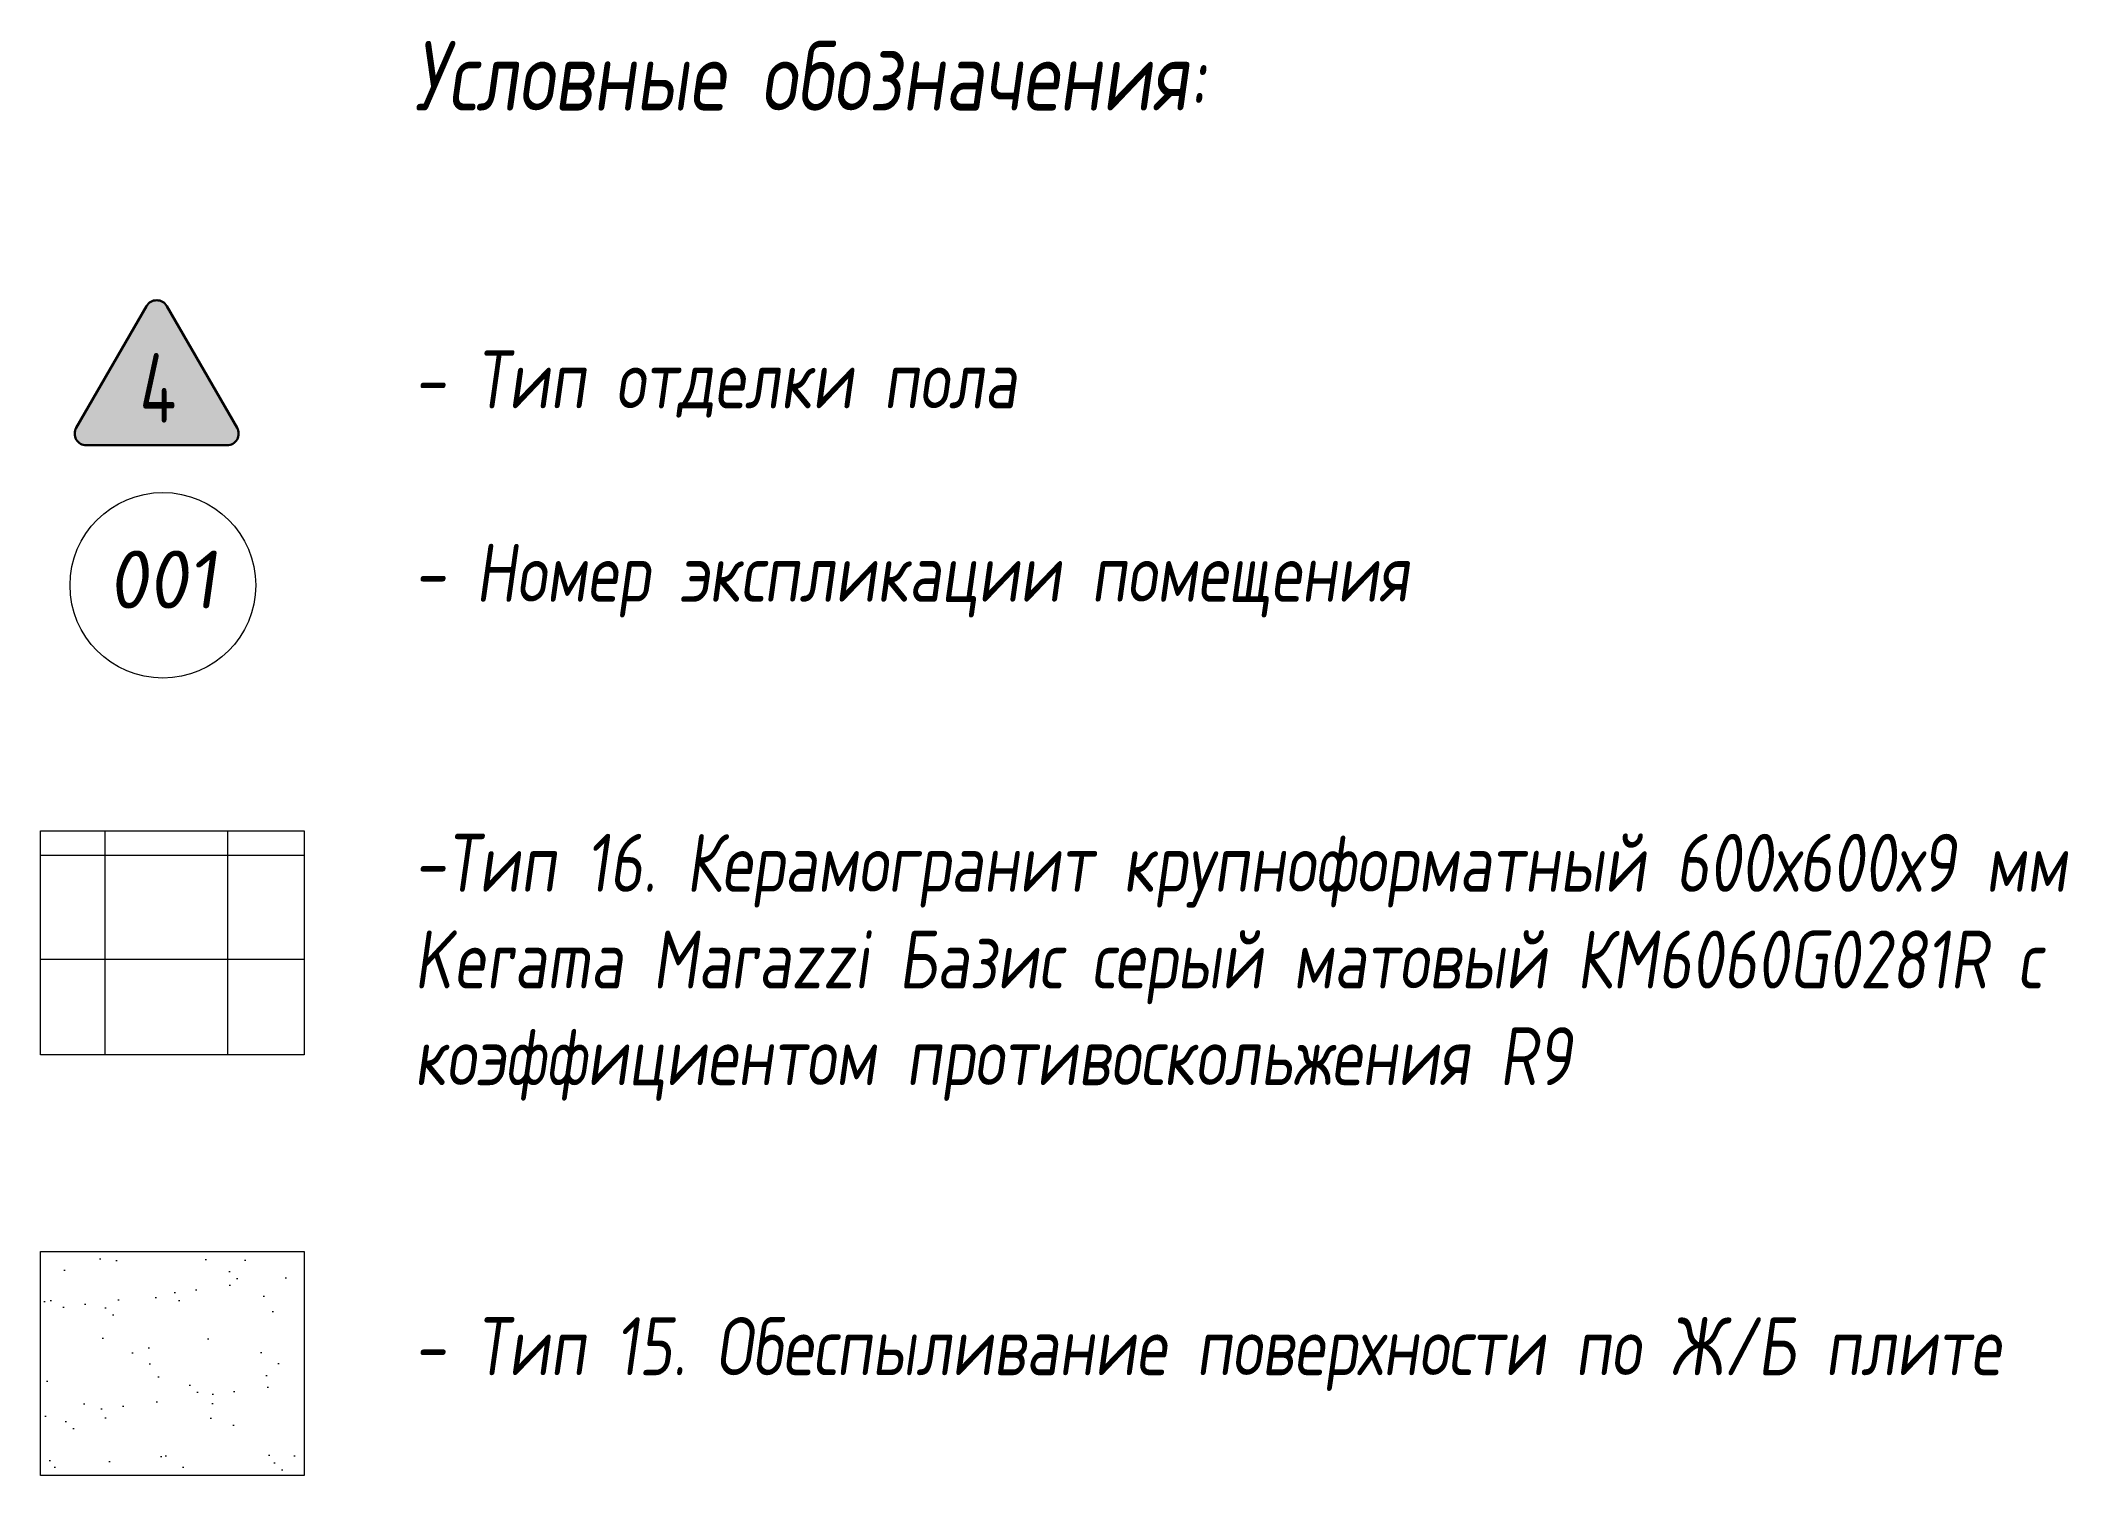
# Model space of a CAD drawing. Header units: millimetres. Extents: x -542032 to 558829, y -28615 to 266565.
# Drawn here: x -265653 to -256915, y 31065 to 37250 of the extents above; entities that cross this region are included whole.
import ezdxf
from ezdxf.enums import TextEntityAlignment as Align

# ---------------------------------------------------------------- set-up
doc = ezdxf.new("R2010")
doc.units = ezdxf.units.MM
doc.layers.add('АР_Полы_Штриховка', color=252, linetype='Continuous', lineweight=0, transparency=0.5)
doc.layers.add('АР_Текст', color=250, linetype='Continuous', lineweight=30)
doc.layers.add('АР_Экспликация', color=250, linetype='Continuous', lineweight=15)
doc.styles.add('ISOCPEUR', font='isocpeur.ttf', dxfattribs={"width": 0.7})
doc.styles.add('Архитект', font='isocpeur.ttf', dxfattribs={"width": 0.8, "oblique": 8})
doc.styles.add('Архитектурный', font='isocpeur.ttf', dxfattribs={"oblique": 8})

msp = doc.modelspace()

# ---------------------------------------------------------------- texts
at = {"layer": 'АР_Текст', "linetype": 'Continuous', "style": 'ISOCPEUR', "width": 0.7}
msp.add_text('4', height=300, dxfattribs=at).set_placement((-265147.3583877957, 35602.3397638218), align=Align.CENTER)
at = {"layer": 'АР_Текст', "insert": (-264043.8914941418, 37247.95547628799), "char_height": 250, "width": 7615.961495582218, "attachment_point": 1, "style": 'ISOCPEUR'}
msp.add_mtext('\\A1;\\pxql;{\\H1.2x;\\Q8;\\W0.8;Условные обозначения: \\H1.66667x;\\Q0;\\W1;\\P}\\P{\\Q8;\\W0.8;\\P- Тип отделки пола\\P\\P- Номер экспликации помещения\\P\\P\\P-Тип 16. \\A0;Керамогранит крупноформатный 600х600х9 мм Kerama Marazzi Базис серый матовый КМ6060G0281R с коэффициентом противоскольжения R9\\Q0;\\W0.7;   \\A1;\\Q8;\\W0.8;\\C7; \\P\\C256;\\P\\P- Тип 15. \\C7;Обеспыливание поверхности по Ж/Б плите}', dxfattribs=at)

# ---------------------------------------------------------------- blocks, each defined once
blk = doc.blocks.new('Номер_помещения')
at = {"color": 0, "linetype": 'ByBlock', "lineweight": -2}
blk.add_circle((0, 0), 4, dxfattribs=at)
at = {"linetype": 'ByBlock', "lineweight": -2, "style": 'Архитектурный', "oblique": 8}
blk.add_attdef('Рабочая документация:Номер_помещения', text='', height=2.5, dxfattribs=at).set_placement((0, -1), align=Align.CENTER)
blk = doc.blocks.new('НОМЕР ПОЛА')
at = {"true_color": 0xffffff, "transparency": 33554636}
h = blk.add_hatch(color=7, dxfattribs=at)
h.dxf.hatch_style = 1
edge = h.paths.add_edge_path()
edge.add_line((303.1089706420898, 0), (-303.1089706420898, 0))
edge.add_arc((-303.1089703708421, 49.99990854831412), 49.99990854831412, 150.0001325415825, 269.99999968917245, ccw=False)
edge.add_line((-346.4102191925049, 74.9997626543045), (-43.30133533477783, 599.9997508525848))
edge.add_arc((7.867813110351562e-05, 574.9999999434222), 50.00000001037527, 29.99967039934029, 150.0003296006597, ccw=False)
edge.add_line((43.30149269104004, 599.9997508525848), (346.4101552963257, 75.00014817714691))
edge.add_arc((303.1087995551061, 50.00009878561832), 50.00009878596762, -89.99980394914542, 29.999999998074486, ccw=False)
blk.add_lwpolyline([(303.1089706420898, 0), (-303.1089706420898, 0, -0.5773494962845065), (-346.4102191925049, 74.9997626543045), (-43.30133533477783, 599.9997508525848, -0.5773541042744643), (43.30149269104004, 599.9997508525848), (346.4101552963257, 75.00014817714691, -0.5773491286020777), (303.1089706420898, 0, -1.710881644036777e-06)], format="xyb")

# ---------------------------------------------------------------- hatches: boundary and pattern name
at = {"layer": 'АР_Полы_Штриховка', "true_color": 0x0029a3, "transparency": 33554483}
h = msp.add_hatch(dxfattribs=at)
h.set_pattern_fill('ANSI37', color=164, scale=150, angle=45)
h.set_pattern_definition([(90, (-8363953500.930922, -936163535.581596), (-476.2500000000001, 0), []), (180, (-8363953500.930922, -936163535.581596), (-2.842170943040401e-14, -476.25), [])])
h.paths.add_polyline_path([(-265653.1287729922, 33842.86630907375), (-264517.2303301931, 33842.86630907375), (-264517.2303301931, 32877.55036271235), (-265653.1287729922, 32877.55036271235)])
at = {"layer": 'АР_Полы_Штриховка', "lineweight": 5, "ltscale": 0.5, "transparency": 33554636}
h = msp.add_hatch(dxfattribs=at)
h.set_pattern_fill('AR-SAND', scale=7, style=0)
h.set_pattern_definition([(37.50000000000001, (0, 0), (-11.20021907188832, 342.5892661305397), [0, -270.256, 0, -302.26, 0, -288.925]), (7.499999999999999, (0, 0), (314.6662981966019, 501.777570397848), [0, -145.796, 0, -243.586, 0, -93.345]), (327.5, (-218.694, 0), (553.6946591690205, 1.006029274982033), [0, -88.89999999999999, 0, -320.04, 0, -417.83]), (317.5, (-218.694, 0), (534.489516730608, 156.0505262800514), [0, -44.45, 0, -209.804, 0, -240.03])])
h.paths.add_polyline_path([(-265653.1287729922, 32030.1054612263), (-264517.2303301931, 32030.1054612263), (-264517.2303301931, 31064.7895148649), (-265653.1287729922, 31064.7895148649)])

# ---------------------------------------------------------------- linework, layer by layer
at = {"layer": 'АР_Полы_Штриховка', "color": 18, "true_color": 0x000000}
msp.add_lwpolyline([(-265653.1287729922, 33842.86630907375), (-264517.2303301931, 33842.86630907375), (-264517.2303301931, 32877.55036271235), (-265653.1287729922, 32877.55036271235)], close=True, dxfattribs=at)
msp.add_lwpolyline([(-265653.1287729922, 33842.86630907375), (-264517.2303301931, 33842.86630907375), (-264517.2303301931, 32877.55036271235), (-265653.1287729922, 32877.55036271235)], close=True, dxfattribs=at)
at = {"layer": 'АР_Полы_Штриховка', "color": 7, "lineweight": 5, "ltscale": 0.5, "transparency": 33554636}
msp.add_lwpolyline([(-265653.1287729922, 32030.1054612263), (-264517.2303301931, 32030.1054612263), (-264517.2303301931, 31064.7895148649), (-265653.1287729922, 31064.7895148649)], close=True, dxfattribs=at)
at = {"layer": 'АР_Текст', "linetype": 'Continuous'}
msp.add_lwpolyline([(-265455.8746808043, 35505.54143638699), (-264849.656740075, 35505.54143638723, 0.5773494962845065), (-264806.3554909581, 35580.54119908286), (-265109.4643754746, 36105.54118729103, 0.5773541042744643), (-265196.0672034861, 36105.54118729103), (-265499.1758654498, 35580.54158455436, 0.5773491286020777), (-265455.8746808043, 35505.54143638699, 1.710881644036777e-06)], format="xyb", dxfattribs=at)

# ---------------------------------------------------------------- block references
at = {"color": 1}
msp.add_blockref('НОМЕР ПОЛА', (-265152.7657104396, 35505.54143638711), dxfattribs=at)
at = {"layer": 'АР_Экспликация'}
ref = msp.add_blockref('Номер_помещения', (-265126.1612656299, 34901.73283128231), dxfattribs=dict(at, xscale=100, yscale=100, zscale=100))
ref.add_attrib('Рабочая документация:Номер_помещения', '001', dxfattribs={"height": 250, "style": 'Архитект', "oblique": 8}).set_placement((-265126.1612656299, 34801.73283128231), align=Align.CENTER)

msp.set_redraw_order([(e.dxf.handle, doc.entitydb.next_handle()) for e in msp.query("TEXT MTEXT ATTDEF DIMENSION ARC_DIMENSION")])  # texts and dimensions are drawn at this point

doc.saveas('drawing.dxf')
